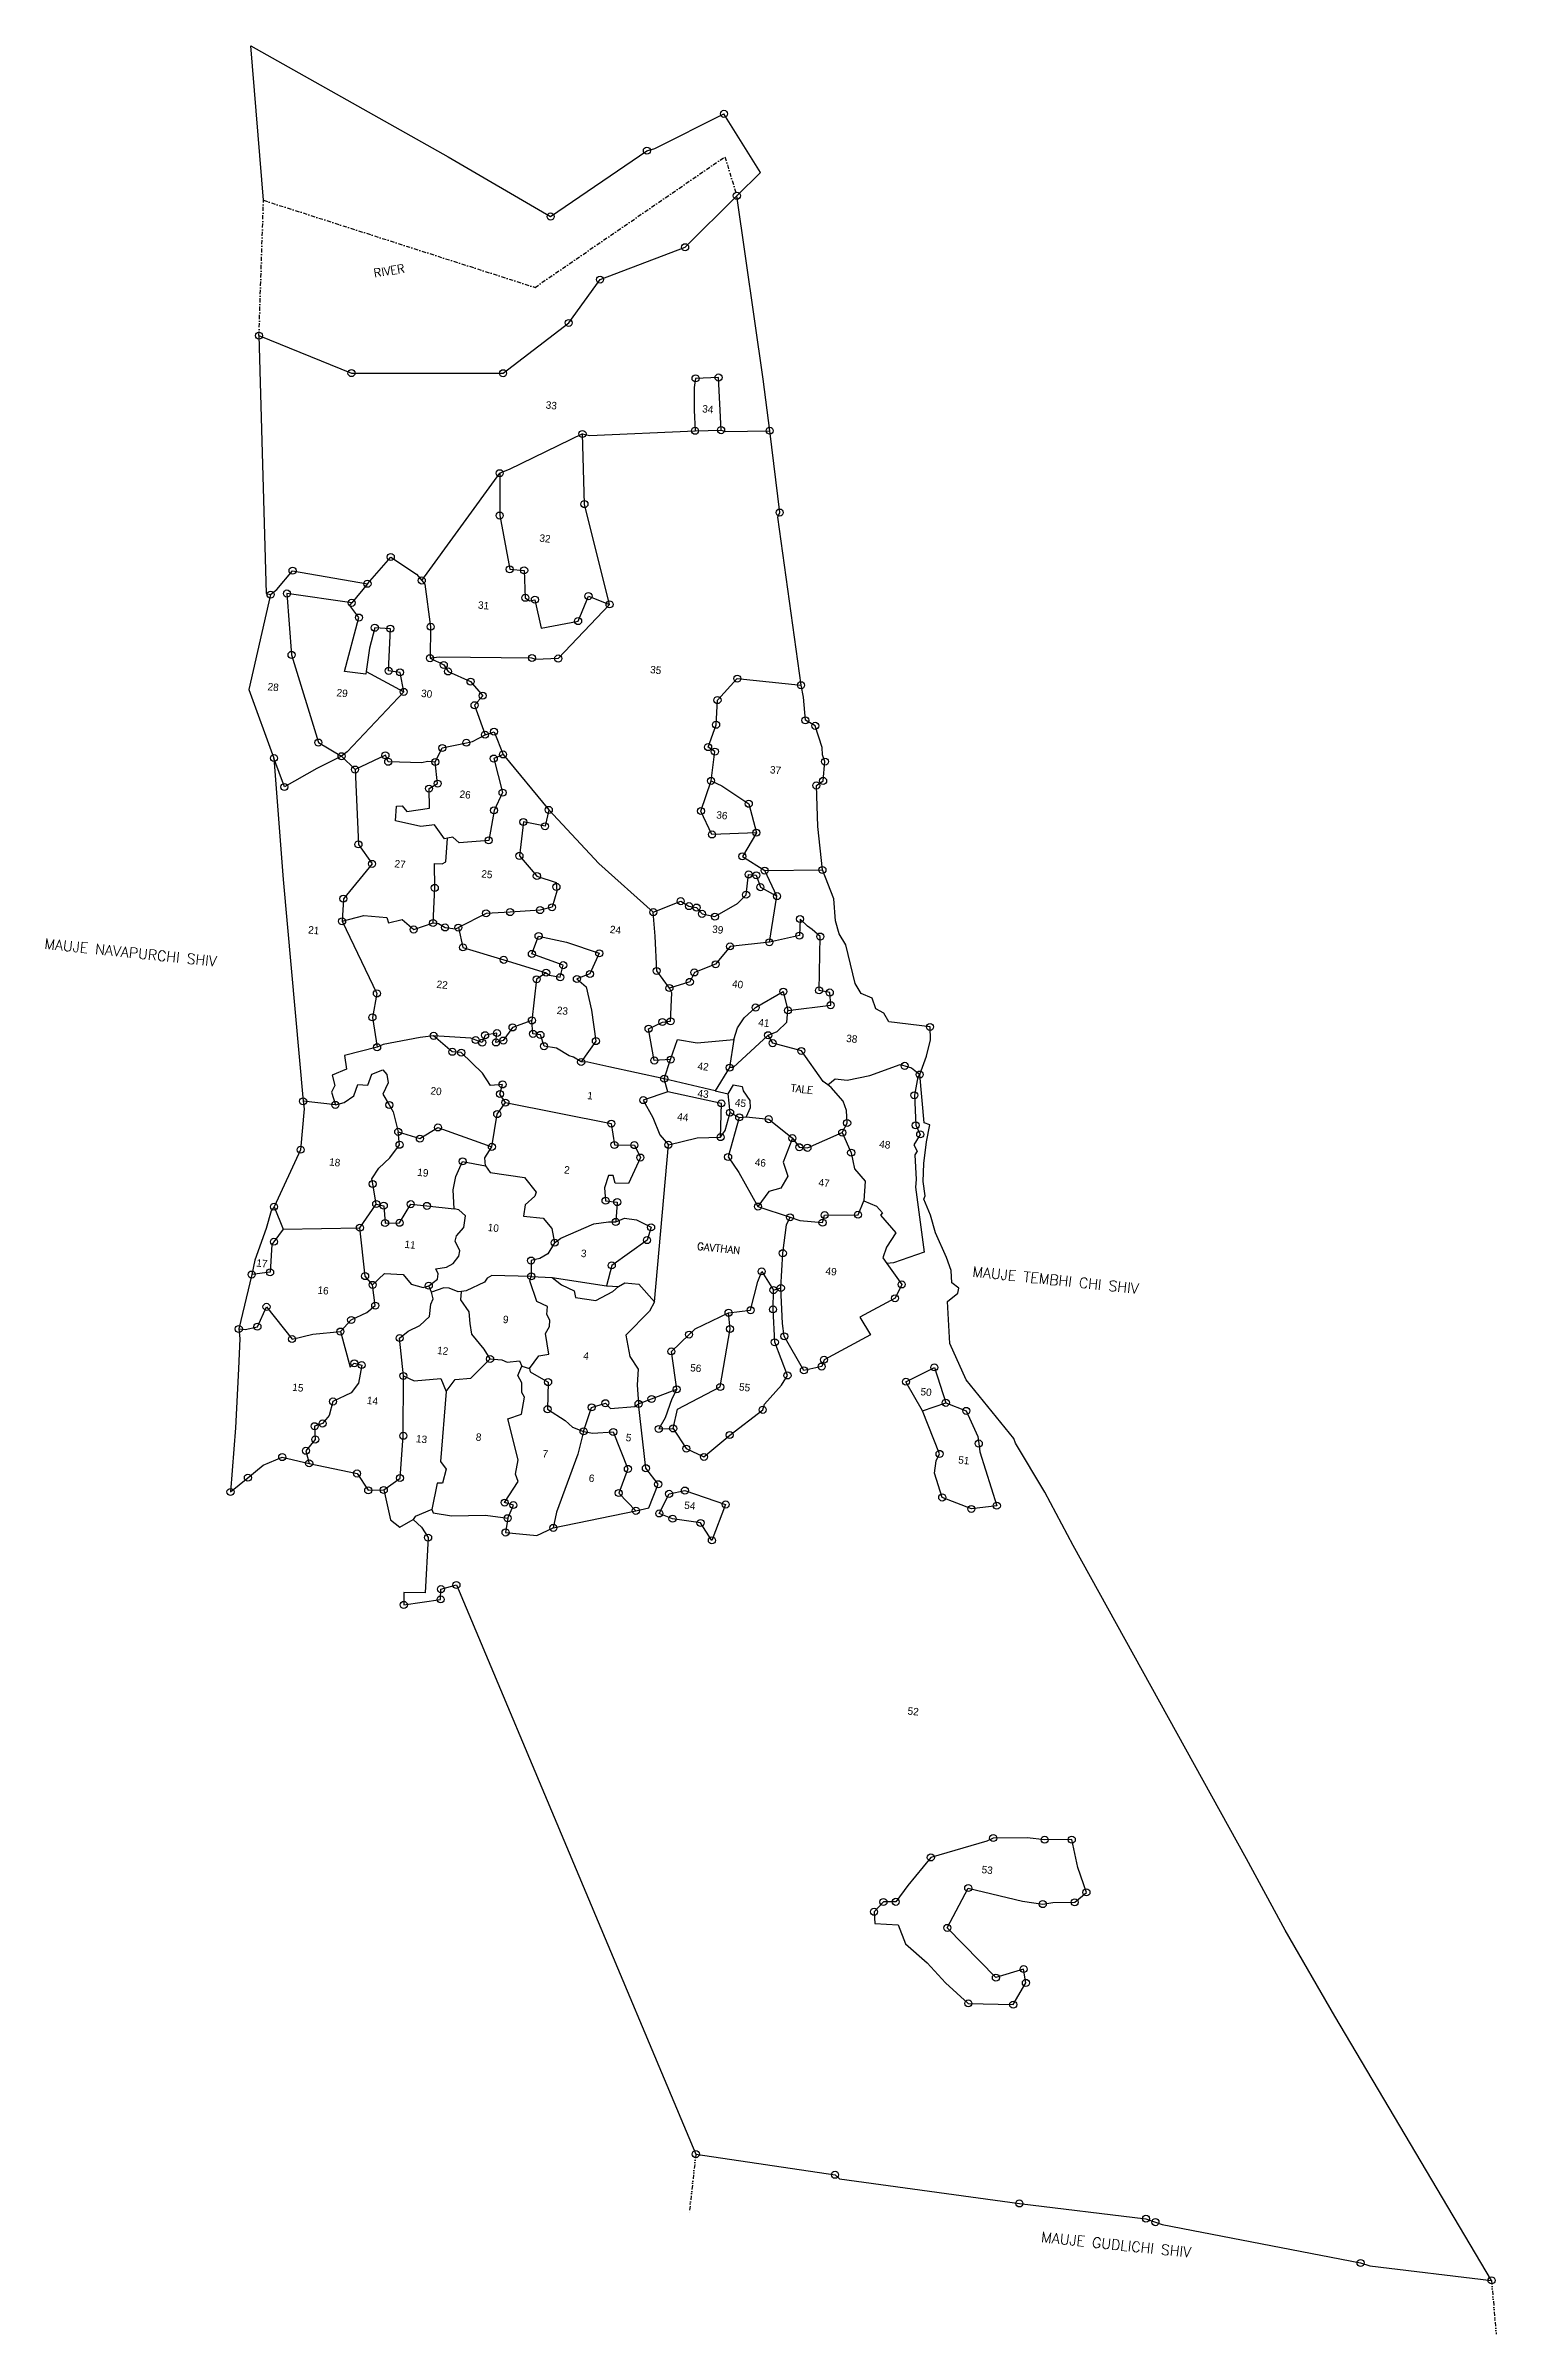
# Model space of a CAD drawing. Header units: metres. Extents: x 258261 to 260021, y 2188774 to 2191552.
import ezdxf

# ---------------------------------------------------------------- set-up
doc = ezdxf.new("R2010")
doc.units = ezdxf.units.M
doc.linetypes.add('DASHDOT', pattern=[1, 0.5, -0.25, 0, -0.25])
doc.linetypes.add('DIVIDE', pattern=[1.25, 0.5, -0.25, 0, -0.25, 0, -0.25])
for name, color, linetype in [('OFF', 1, 'Continuous'), ('POLY_PARCEL', 6, 'Continuous'), ('POLY_WATER', 4, 'Continuous'), ('SYM_STONE', 1, 'Continuous'), ('TEXT_MAPIN', 7, 'Continuous'), ('TEXT_MAPOUT', 7, 'Continuous'), ('TEXT_PARCEL', 7, 'Continuous'), ('V_BOUND_LINE', 7, 'Continuous'), ('V_BOUND_STREAM_LINE', 7, 'DASHDOT'), ('V_DIVIDE_LINE', 7, 'DIVIDE')]:
    doc.layers.add(name, color=color, linetype=linetype)
doc.styles.get("Standard").update_dxf_attribs({"font": 'simplex.shx'})
doc.styles.add('TEXT_MAP', font='', dxfattribs={"height": 1.8})
doc.styles.get('TEXT_MAP').set_extended_font_data('Kruti Dev 050')

msp = doc.modelspace()

# ---------------------------------------------------------------- texts
at = {"layer": 'TEXT_MAPIN'}
for s, height, rotation, p in [('RIVER', 10.06, 9.2073, (258659.8, 2191270.9)), ('TALE', 9.06, 354.0718, (259164.7, 2190282.5)), ('GAVTHAN', 9.06, 354.0718, (259051, 2190090.5))]:
    msp.add_text(s, height=height, rotation=rotation, dxfattribs=at).set_placement(p)
at = {"layer": 'TEXT_MAPOUT'}
for s, p in [('MAUJE NAVAPURCHI SHIV', (258258.5, 2190455.9)), ('MAUJE TEMBHI CHI SHIV', (259385.1, 2190058.1)), ('MAUJE GUDLICHI SHIV', (259468.6, 2188886.1))]:
    msp.add_text(s, height=12.577, rotation=354.0718, dxfattribs=at).set_placement(p)
at = {"layer": 'TEXT_PARCEL', "style": 'TEXT_MAP'}
for s, p in [('33', (258867.2, 2191111.7)), ('34', (259057.2, 2191107.1)), ('32', (258859.6, 2190950.1)), ('31', (258785, 2190868.9)), ('35', (258994, 2190790.5)), ('28', (258529.6, 2190769.8)), ('29', (258613.3, 2190762.5)), ('30', (258715.9, 2190761.7)), ('37', (259139.4, 2190669)), ('26', (258762.6, 2190639.3)), ('36', (259074.3, 2190614.1)), ('27', (258683.6, 2190554.9)), ('25', (258789, 2190542.6)), ('21', (258578.8, 2190474.6)), ('24', (258945.1, 2190475.1)), ('39', (259069.3, 2190475.4)), ('22', (258734.7, 2190408.5)), ('40', (259093.4, 2190409)), ('23', (258880.7, 2190376.9)), ('41', (259125.3, 2190362.2)), ('38', (259232, 2190342.9)), ('42', (259051.5, 2190309.2)), ('20', (258727.3, 2190279.3)), ('43', (259051.5, 2190276.1)), ('1', (258917.7, 2190273.5)), ('44', (259026.9, 2190247.8)), ('45', (259096.9, 2190264.9)), ('18', (258604.3, 2190192.9)), ('46', (259121, 2190192.6)), ('48', (259272.1, 2190214.5)), ('19', (258711.3, 2190180.4)), ('2', (258889.5, 2190183.3)), ('47', (259198.3, 2190167.9)), ('10', (258796.8, 2190113.4)), ('11', (258695.8, 2190093)), ('3', (258909.9, 2190082)), ('17', (258515.8, 2190070.3)), ('49', (259206.9, 2190060.5)), ('16', (258590.2, 2190037.4)), ('9', (258815.2, 2190001.8)), ('12', (258735.4, 2189964.1)), ('4', (258912.8, 2189957.6)), ('56', (259042.6, 2189943.2)), ('15', (258559.6, 2189919.5)), ('55', (259101.9, 2189919.8)), ('50', (259322.2, 2189914.1)), ('14', (258650.1, 2189903.5)), ('8', (258782.3, 2189859)), ('5', (258964.4, 2189858.4)), ('13', (258709.7, 2189857)), ('7', (258863.2, 2189838.7)), ('51', (259368, 2189831.2)), ('6', (258919.5, 2189809.1)), ('54', (259035.4, 2189776.2)), ('52', (259306.5, 2189526.5)), ('53', (259396.4, 2189334))]:
    msp.add_text(s, height=9.06, rotation=354.0718, dxfattribs=at).set_placement(p)

# ---------------------------------------------------------------- linework, layer by layer
at = {"layer": 'OFF'}
for p, q in [((258524.9, 2191364.4), (258509.6, 2191551.9)), ((259128.3, 2191398), (259084, 2191469.3))]:
    msp.add_line(p, q, dxfattribs=at)
at = {"layer": 'POLY_PARCEL'}
for p, q in [((259049.5, 2191148.2), (259047.9, 2191137.3)), ((259077.4, 2191149.3), (259049.5, 2191148.2)), ((259080.5, 2191085.4), (259077.4, 2191149.3)), ((259047.9, 2191137.3), (259047.7, 2191109.6)), ((259047.7, 2191109.6), (259048.9, 2191084.6)), ((258912.2, 2191080.8), (258823, 2191037.6)), ((258912.2, 2191080.8), (258920.8, 2191079.1)), ((258914.6, 2190995.6), (258912.2, 2191080.8)), ((258920.8, 2191079.1), (259048.9, 2191084.6)), ((259048.9, 2191084.6), (259080.5, 2191085.4)), ((259080.5, 2191085.4), (259085.6, 2191083.6)), ((259085.6, 2191083.6), (259139.5, 2191084.7)), ((258717.1, 2190902.9), (258811.7, 2191033.1)), ((258823, 2191037.6), (258811.7, 2191033.1)), ((258811.7, 2191033.1), (258811.7, 2190981.7)), ((258811.7, 2190981.7), (258823.9, 2190916.5)), ((258945.1, 2190873.9), (258914.6, 2190995.6)), ((258651.2, 2190898.9), (258679.5, 2190931.4)), ((258679.5, 2190931.4), (258710.5, 2190910.7)), ((258541.2, 2190891.9), (258560.2, 2190914.8)), ((258560.2, 2190914.8), (258651.2, 2190898.9)), ((258651.2, 2190898.9), (258632, 2190875.8)), ((258710.5, 2190910.7), (258717.1, 2190902.9)), ((258717.1, 2190902.9), (258720.8, 2190898.6)), ((258720.8, 2190898.6), (258727.9, 2190846.8)), ((258823.9, 2190916.5), (258841.4, 2190915.2)), ((258841.4, 2190915.2), (258842.8, 2190881.9)), ((258533.5, 2190885.8), (258541.2, 2190891.9)), ((258632, 2190875.8), (258553.4, 2190887.1)), ((258553.4, 2190887.1), (258559, 2190812.6)), ((258629.9, 2190872.7), (258632, 2190875.8)), ((258640.8, 2190857.9), (258629.9, 2190872.7)), ((258842.8, 2190881.9), (258847.8, 2190878.3)), ((258847.8, 2190878.3), (258854.4, 2190879.6)), ((258854.4, 2190879.6), (258861.9, 2190844.9)), ((258945.1, 2190873.9), (258882.7, 2190808.2)), ((258906.9, 2190853.6), (258919.5, 2190883.9)), ((258919.5, 2190883.9), (258945.1, 2190873.9)), ((258623.1, 2190792.5), (258640.8, 2190857.9)), ((258660.1, 2190845.5), (258653.7, 2190820.8)), ((258679, 2190844.4), (258660.1, 2190845.5)), ((258676.9, 2190793.2), (258679, 2190844.4)), ((258727.9, 2190846.8), (258727.1, 2190808.6)), ((258861.9, 2190844.9), (258906.9, 2190853.6)), ((258559, 2190812.6), (258591.6, 2190706.2)), ((258653.7, 2190820.8), (258649.7, 2190792.6)), ((258649.2, 2190789.4), (258623.1, 2190792.5)), ((258649.7, 2190792.6), (258649.2, 2190789.4)), ((258649.7, 2190792.6), (258695.2, 2190767.7)), ((258690.7, 2190791.4), (258676.9, 2190793.2)), ((258695.2, 2190767.7), (258690.7, 2190791.4)), ((258739.2, 2190809.7), (258727.1, 2190808.6)), ((258727.1, 2190808.6), (258743.8, 2190800.4)), ((258850.9, 2190808.8), (258739.2, 2190809.7)), ((258743.8, 2190800.4), (258749, 2190792.5)), ((258749, 2190792.5), (258776.3, 2190780.2)), ((258855.6, 2190807.2), (258850.9, 2190808.8)), ((258882.7, 2190808.2), (258855.6, 2190807.2)), ((259076.1, 2190757.7), (259100.1, 2190783.8)), ((259100.1, 2190783.8), (259177.5, 2190775.8)), ((258695.2, 2190767.7), (258626.6, 2190695.1)), ((258776.3, 2190780.2), (258791.1, 2190763.1)), ((258791.1, 2190763.1), (258781.2, 2190751.5)), ((259074.4, 2190727.8), (259076.1, 2190757.7)), ((258781.2, 2190751.5), (258793.9, 2190715.7)), ((259064.7, 2190700.7), (259074.4, 2190727.8)), ((258591.6, 2190706.2), (258619.7, 2190689.6)), ((258742, 2190699.6), (258771.3, 2190706)), ((258771.3, 2190706), (258778.6, 2190707.6)), ((258778.6, 2190707.6), (258793.9, 2190715.7)), ((258793.9, 2190715.7), (258804.8, 2190719.4)), ((258804.8, 2190719.4), (258815.8, 2190691.8)), ((259072.9, 2190695.2), (259064.7, 2190700.7)), ((258550.3, 2190652.3), (258537.7, 2190687.4)), ((258589.7, 2190674.7), (258550.3, 2190652.3)), ((258619.7, 2190689.6), (258589.7, 2190674.7)), ((258626.6, 2190695.1), (258619.7, 2190689.6)), ((258636.1, 2190673.4), (258619.7, 2190689.6)), ((258673, 2190690.7), (258636.1, 2190673.4)), ((258636.1, 2190673.4), (258640.2, 2190582.6)), ((258676.4, 2190682.9), (258673, 2190690.7)), ((258717, 2190681.6), (258676.4, 2190682.9)), ((258723.9, 2190683.1), (258717, 2190681.6)), ((258733.5, 2190682.6), (258723.9, 2190683.1)), ((258733.5, 2190682.6), (258742, 2190699.6)), ((258736.3, 2190656.4), (258733.5, 2190682.6)), ((258815.8, 2190691.8), (258804.5, 2190686.8)), ((258804.5, 2190686.8), (258815.2, 2190645.4)), ((258815.8, 2190691.8), (258871.3, 2190624.5)), ((259068.3, 2190659.7), (259072.9, 2190695.2)), ((258725.9, 2190650.3), (258736.3, 2190656.4)), ((258726.4, 2190626.5), (258725.9, 2190650.3)), ((258815.2, 2190645.4), (258804.8, 2190623.9)), ((259056, 2190623.1), (259068.3, 2190659.7)), ((259068.3, 2190659.7), (259081.4, 2190653.8)), ((259081.4, 2190653.8), (259114.1, 2190631.9)), ((258685.4, 2190611.3), (258686.3, 2190628.8)), ((258686.3, 2190628.8), (258693.2, 2190629.3)), ((258693.2, 2190629.3), (258699, 2190622.6)), ((258699, 2190622.6), (258726.4, 2190626.5)), ((258804.8, 2190623.9), (258798.4, 2190587.5)), ((258871.3, 2190624.5), (258866.8, 2190604.6)), ((258871.3, 2190624.5), (258932.1, 2190559.5)), ((259069.4, 2190594.7), (259056, 2190623.1)), ((259114.1, 2190631.9), (259123.3, 2190596.8)), ((258715.9, 2190604.2), (258685.4, 2190611.3)), ((258732.7, 2190606.4), (258715.9, 2190604.2)), ((258744.6, 2190589.2), (258732.7, 2190606.4)), ((258748.3, 2190590), (258744.6, 2190589.2)), ((258746.4, 2190561.6), (258748.3, 2190590)), ((258754.9, 2190591.4), (258748.3, 2190590)), ((258762.6, 2190584.4), (258754.9, 2190591.4)), ((258840.4, 2190609.8), (258835.7, 2190568.7)), ((258866.8, 2190604.6), (258840.4, 2190609.8)), ((259123.3, 2190596.8), (259069.4, 2190594.7)), ((259123.3, 2190596.8), (259106.3, 2190568.1)), ((258640.2, 2190582.6), (258656.7, 2190558.9)), ((258742, 2190558.8), (258746.4, 2190561.6)), ((258798.4, 2190587.5), (258762.6, 2190584.4)), ((258835.7, 2190568.7), (258856.8, 2190544.2)), ((259106.3, 2190568.1), (259133.4, 2190550.8)), ((258656.7, 2190558.9), (258621.9, 2190516.7)), ((258732.9, 2190529.8), (258732.7, 2190559.5)), ((258732.7, 2190559.5), (258742, 2190558.8)), ((258856.8, 2190544.2), (258880.1, 2190536.3)), ((258880.1, 2190536.3), (258880.6, 2190531)), ((258932.1, 2190559.5), (258998.2, 2190500.4)), ((259110.9, 2190521.5), (259113.9, 2190546.1)), ((259113.9, 2190546.1), (259123.2, 2190545.1)), ((259123.2, 2190545.1), (259128.2, 2190530.7)), ((259133.4, 2190550.8), (259203.5, 2190551.6)), ((259148.3, 2190519.8), (259133.4, 2190550.8)), ((258621.9, 2190516.7), (258620.4, 2190489.3)), ((258730.9, 2190487.2), (258732.9, 2190529.8)), ((258875.3, 2190506.3), (258860.8, 2190502.8)), ((258881, 2190525.8), (258875.3, 2190506.3)), ((258880.6, 2190531), (258881, 2190525.8)), ((258998.2, 2190500.4), (259031.5, 2190513.7)), ((259031.5, 2190513.7), (259041.5, 2190507.7)), ((259041.5, 2190507.7), (259050.7, 2190505.9)), ((259050.7, 2190505.9), (259057.3, 2190498.3)), ((259073, 2190494.9), (259100.4, 2190511)), ((259100.4, 2190511), (259110.9, 2190521.5)), ((259128.2, 2190530.7), (259148.3, 2190519.8)), ((259139.1, 2190463.8), (259148.3, 2190519.8)), ((258620.4, 2190489.3), (258646.7, 2190496.2)), ((258620.4, 2190489.3), (258662.6, 2190401.7)), ((258646.7, 2190496.2), (258674.5, 2190493.9)), ((258674.5, 2190493.9), (258676.7, 2190487.5)), ((258676.7, 2190487.5), (258693.5, 2190491.3)), ((258693.5, 2190491.3), (258707.3, 2190479.3)), ((258707.3, 2190479.3), (258730.9, 2190487.2)), ((258730.9, 2190487.2), (258737.6, 2190486.4)), ((258737.6, 2190486.4), (258745.4, 2190481.8)), ((258745.4, 2190481.8), (258758, 2190480.1)), ((258758, 2190480.1), (258761.5, 2190481.6)), ((258795.2, 2190498.9), (258761.5, 2190481.6)), ((258761.5, 2190481.6), (258767.1, 2190457.6)), ((258824.4, 2190500.4), (258795.2, 2190498.9)), ((258860.8, 2190502.8), (258824.4, 2190500.4)), ((259000.5, 2190471), (258998.2, 2190500.4)), ((259057.3, 2190498.3), (259073, 2190494.9)), ((259176.3, 2190492), (259175.6, 2190471.9)), ((259185.5, 2190483.3), (259176.3, 2190492)), ((259191.2, 2190479.4), (259185.5, 2190483.3)), ((259200.9, 2190470.7), (259191.2, 2190479.4)), ((258767.1, 2190457.6), (258816.6, 2190442.5)), ((258850.8, 2190449.7), (258858.9, 2190471.4)), ((258858.9, 2190471.4), (258892.9, 2190463.9)), ((258892.9, 2190463.9), (258932.5, 2190450.4)), ((258932.5, 2190450.4), (258921.3, 2190425.3)), ((259002.3, 2190429), (259000.5, 2190471)), ((259091.3, 2190458.8), (259073.8, 2190437.1)), ((259139.1, 2190463.8), (259091.3, 2190458.8)), ((259175.6, 2190471.9), (259139.1, 2190463.8)), ((259199.5, 2190405.4), (259200.9, 2190470.7)), ((258816.6, 2190442.5), (258868.1, 2190426.8)), ((258888.8, 2190436), (258850.8, 2190449.7)), ((258868.1, 2190426.8), (258856.5, 2190418.9)), ((258868.1, 2190426.8), (258872.3, 2190423.7)), ((258872.3, 2190423.7), (258885.2, 2190421.4)), ((258885.2, 2190421.4), (258888.8, 2190436)), ((258921.3, 2190425.3), (258905.4, 2190419.3)), ((259017.8, 2190408.2), (259002.3, 2190429)), ((259048, 2190427.2), (259042.5, 2190415.7)), ((259073.8, 2190437.1), (259048, 2190427.2)), ((258662.6, 2190401.7), (258657.2, 2190372.6)), ((258856.5, 2190418.9), (258850.8, 2190368.9)), ((258905.4, 2190419.3), (258916.7, 2190409.9)), ((258916.7, 2190409.9), (258923.2, 2190381.3)), ((259042.5, 2190415.7), (259017.8, 2190408.2)), ((259020.7, 2190402.4), (259017.8, 2190408.2)), ((259019.1, 2190367.9), (259020.7, 2190402.4)), ((259122.4, 2190384.6), (259156, 2190403.9)), ((259156, 2190403.9), (259161.7, 2190381.1)), ((259212.4, 2190402.8), (259199.5, 2190405.4)), ((259213.5, 2190387.4), (259212.4, 2190402.8)), ((258657.2, 2190372.6), (258662.9, 2190336.4)), ((258850.8, 2190368.9), (258827.3, 2190360.4)), ((258852.1, 2190352.6), (258850.8, 2190368.9)), ((258923.2, 2190381.3), (258928.5, 2190343.8)), ((258992.4, 2190358.8), (259009.3, 2190367)), ((259009.3, 2190367), (259019.1, 2190367.9)), ((259100.4, 2190359.9), (259108.6, 2190371.9)), ((259108.6, 2190371.9), (259122.4, 2190384.6)), ((259148.5, 2190355.4), (259160.4, 2190367)), ((259160.4, 2190367), (259161.7, 2190381.1)), ((259161.7, 2190381.1), (259213.5, 2190387.4)), ((258670.3, 2190339.6), (258662.9, 2190336.4)), ((258715.3, 2190348.3), (258670.3, 2190339.6)), ((258731.5, 2190350.2), (258715.3, 2190348.3)), ((258776.5, 2190347.4), (258731.5, 2190350.2)), ((258754.2, 2190330.9), (258731.5, 2190350.2)), ((258782.6, 2190345.1), (258776.5, 2190347.4)), ((258790.5, 2190342), (258782.6, 2190345.1)), ((258794, 2190351), (258790.5, 2190342)), ((258808.4, 2190353.6), (258794, 2190351)), ((258807.2, 2190342.2), (258808.4, 2190353.6)), ((258816.1, 2190344.5), (258807.2, 2190342.2)), ((258827.3, 2190360.4), (258816.1, 2190344.5)), ((258861.2, 2190351.4), (258852.1, 2190352.6)), ((258865.5, 2190337.6), (258861.2, 2190351.4)), ((258928.5, 2190343.8), (258910.6, 2190318.5)), ((258999.4, 2190320.3), (258992.4, 2190358.8)), ((259019.2, 2190321.4), (259027.5, 2190345.9)), ((259027.5, 2190345.9), (259051.5, 2190341.6)), ((259051.5, 2190341.6), (259096, 2190345.7)), ((259096, 2190345.7), (259090.8, 2190311.6)), ((259096, 2190345.7), (259100.4, 2190359.9)), ((259137.6, 2190351), (259148.5, 2190355.4)), ((258662.9, 2190336.4), (258623.2, 2190326.5)), ((258623.2, 2190326.5), (258625.6, 2190309.9)), ((258765, 2190329.8), (258754.2, 2190330.9)), ((258790.8, 2190304.8), (258765, 2190329.8)), ((258880.6, 2190335.4), (258865.5, 2190337.6)), ((258896.1, 2190325.8), (258880.6, 2190335.4)), ((258901.4, 2190324.4), (258896.1, 2190325.8)), ((258910.6, 2190318.5), (258901.4, 2190324.4)), ((258918.9, 2190318.1), (258910.6, 2190318.5)), ((258944.1, 2190312.7), (258918.9, 2190318.1)), ((259011.4, 2190298.2), (258944.1, 2190312.7)), ((259019.2, 2190321.4), (258999.4, 2190320.3)), ((259011.4, 2190298.2), (259019.2, 2190321.4)), ((259261, 2190302.1), (259297.8, 2190315.4)), ((259297.8, 2190315.4), (259303.4, 2190313.8)), ((259303.4, 2190313.8), (259311.6, 2190311.4)), ((259311.6, 2190311.4), (259321.6, 2190303.2)), ((258611.6, 2190290), (258607.7, 2190282)), ((258625.6, 2190309.9), (258608.5, 2190302.6)), ((258608.5, 2190302.6), (258611.6, 2190290)), ((258634.6, 2190277.3), (258639.5, 2190291.2)), ((258639.5, 2190291.2), (258651.5, 2190290.4)), ((258651.5, 2190290.4), (258656.3, 2190303.5)), ((258656.3, 2190303.5), (258669.8, 2190308.9)), ((258669.8, 2190308.9), (258674.5, 2190303.1)), ((258676.3, 2190293.3), (258669.9, 2190279.6)), ((258674.5, 2190303.1), (258676.3, 2190293.3)), ((258800.6, 2190289.9), (258790.8, 2190304.8)), ((258815.2, 2190291.2), (258800.6, 2190289.9)), ((258812, 2190279.6), (258815.2, 2190291.2)), ((259015.7, 2190282.1), (259011.4, 2190298.2)), ((259073.2, 2190283.6), (259011.4, 2190298.2)), ((259209.9, 2190290.9), (259219.1, 2190298.2)), ((259219.1, 2190298.2), (259233.6, 2190296.3)), ((259233.6, 2190296.3), (259261, 2190302.1)), ((259319.3, 2190300.3), (259315.1, 2190278.1)), ((259321.6, 2190303.2), (259319.3, 2190300.3)), ((258612.2, 2190266.4), (258573.1, 2190270.8)), ((258607.7, 2190282), (258612.2, 2190266.4)), ((258612.2, 2190266.4), (258622.8, 2190269.5)), ((258622.8, 2190269.5), (258634.6, 2190277.3)), ((258669.9, 2190279.6), (258677.7, 2190266.3)), ((258677.7, 2190266.3), (258682.5, 2190258)), ((258682.5, 2190258), (258688.5, 2190233.7)), ((258808.7, 2190255.2), (258818.7, 2190269.2)), ((258818.7, 2190269.2), (258812, 2190279.6)), ((258818.7, 2190269.2), (258947.2, 2190243.7)), ((259015.7, 2190282.1), (258986, 2190272.2)), ((258986, 2190272.2), (258997.6, 2190251.2)), ((259080.8, 2190268.2), (259015.7, 2190282.1)), ((259079.9, 2190227.3), (259080.8, 2190268.2)), ((259085.3, 2190235.3), (259091.4, 2190257)), ((259091.4, 2190257), (259089.2, 2190279.9)), ((259091.4, 2190257), (259102.5, 2190251.3)), ((259315.1, 2190278.1), (259316.7, 2190241.6)), ((258690.1, 2190218), (258688.5, 2190233.7)), ((258688.5, 2190233.7), (258714.8, 2190225.5)), ((258714.8, 2190225.5), (258736.7, 2190239)), ((258736.7, 2190239), (258802.2, 2190215.5)), ((258802.2, 2190215.5), (258808.7, 2190255.2)), ((258947.2, 2190243.7), (258951, 2190217.8)), ((258997.6, 2190251.2), (259006.2, 2190230.1)), ((259006.2, 2190230.1), (259016.5, 2190218)), ((259079.9, 2190227.3), (259085.3, 2190235.3)), ((259102.5, 2190251.3), (259089, 2190203.2)), ((259102.5, 2190251.3), (259110.9, 2190251.8)), ((259227.5, 2190232.7), (259238.4, 2190208.4)), ((259322.2, 2190230.6), (259314.6, 2190217.8)), ((259316.7, 2190241.6), (259322.2, 2190230.6)), ((258665.1, 2190189.6), (258678.4, 2190202)), ((258678.4, 2190202), (258690.1, 2190218)), ((258793.6, 2190202.1), (258802.2, 2190215.5)), ((258794.3, 2190192.4), (258793.6, 2190202.1)), ((258951, 2190217.8), (258975.2, 2190217.6)), ((258982.5, 2190202.5), (258968, 2190171)), ((258975.2, 2190217.6), (258982.5, 2190202.5)), ((258999.8, 2190027.5), (259016.5, 2190218)), ((259016.5, 2190218), (259051.5, 2190226.6)), ((259051.5, 2190226.6), (259079.9, 2190227.3)), ((259089, 2190203.2), (259101.9, 2190184.5)), ((259167, 2190226.1), (259155.8, 2190197)), ((259238.4, 2190208.4), (259242.6, 2190188.7)), ((259314.6, 2190217.8), (259318.5, 2190210.3)), ((259318.5, 2190210.3), (259315.7, 2190205.6)), ((259315.7, 2190205.6), (259317.4, 2190176)), ((258656.4, 2190176.8), (258665.1, 2190189.6)), ((258657.5, 2190170.4), (258656.4, 2190176.8)), ((258755.1, 2190163.4), (258758.4, 2190179.6)), ((258758.4, 2190179.6), (258766.7, 2190197.9)), ((258766.7, 2190197.9), (258794.3, 2190192.4)), ((258794.3, 2190192.4), (258800.3, 2190184.4)), ((258800.3, 2190184.4), (258842, 2190178.2)), ((258842, 2190178.2), (258855.8, 2190160.5)), ((258943.8, 2190180.8), (258938.8, 2190165.7)), ((258949.5, 2190180.7), (258943.8, 2190180.8)), ((258951.7, 2190171.4), (258949.5, 2190180.7)), ((259101.9, 2190184.5), (259125.2, 2190143)), ((259161.3, 2190179.8), (259153.2, 2190165.2)), ((259155.8, 2190197), (259161.3, 2190179.8)), ((259242.6, 2190188.7), (259255.4, 2190173.8)), ((259255.4, 2190173.8), (259253.9, 2190150)), ((259317.4, 2190176), (259316.4, 2190166.7)), ((258642, 2190117.3), (258661.8, 2190146.1)), ((258661.8, 2190146.1), (258657.5, 2190170.4)), ((258661.8, 2190146.1), (258671, 2190144)), ((258690.2, 2190123.3), (258703.7, 2190145.9)), ((258703.7, 2190145.9), (258723.4, 2190143.8)), ((258756.4, 2190140.4), (258755.1, 2190163.4)), ((258842.7, 2190144.9), (258840.6, 2190131.4)), ((258854.3, 2190155.8), (258842.7, 2190144.9)), ((258855.8, 2190160.5), (258854.3, 2190155.8)), ((258938.8, 2190165.7), (258940.2, 2190150.1)), ((258940.2, 2190150.1), (258954.4, 2190148.4)), ((258968, 2190171), (258951.7, 2190171.4)), ((258954.4, 2190148.4), (258952.6, 2190124.4)), ((259138.3, 2190161.4), (259125.2, 2190143)), ((259153.2, 2190165.2), (259138.3, 2190161.4)), ((259246.7, 2190133.1), (259253.9, 2190150)), ((259253.9, 2190150), (259269, 2190143.5)), ((259316.4, 2190166.7), (259326.9, 2190087.8)), ((258537.8, 2190142.8), (258548.7, 2190115.5)), ((258548.7, 2190115.5), (258642, 2190117.3)), ((258648.3, 2190058.6), (258642, 2190117.3)), ((258671, 2190144), (258672.6, 2190123)), ((258672.6, 2190123), (258690.2, 2190123.3)), ((258723.4, 2190143.8), (258756.4, 2190140.4)), ((258762.1, 2190139.2), (258756.4, 2190140.4)), ((258759.1, 2190107.3), (258768.1, 2190117.5)), ((258770.3, 2190131.9), (258762.1, 2190139.2)), ((258768.1, 2190117.5), (258770.3, 2190131.9)), ((258840.6, 2190131.4), (258864.6, 2190129.1)), ((258864.6, 2190129.1), (258874.8, 2190116.5)), ((258874.8, 2190116.5), (258878.4, 2190099.1)), ((258885.8, 2190104.5), (258926.1, 2190122)), ((258926.1, 2190122), (258943.6, 2190124.6)), ((258943.6, 2190124.6), (258952.6, 2190124.4)), ((258952.6, 2190124.4), (258963.3, 2190129)), ((258963.3, 2190129), (258977.9, 2190126.9)), ((258977.9, 2190126.9), (258995.5, 2190117.8)), ((258995.5, 2190117.8), (258990.6, 2190102.3)), ((259125.2, 2190143), (259164.2, 2190130)), ((259155.4, 2190086.4), (259159.7, 2190120.9)), ((259159.7, 2190120.9), (259164.2, 2190130)), ((259164.2, 2190130), (259176.2, 2190126)), ((259176.2, 2190126), (259203.6, 2190123.5)), ((259203.6, 2190123.5), (259206.2, 2190132.7)), ((259206.2, 2190132.7), (259246.7, 2190133.1)), ((259269, 2190143.5), (259276.4, 2190135.2)), ((259276.4, 2190135.2), (259273.8, 2190132.5)), ((259273.8, 2190132.5), (259292.6, 2190111.1)), ((258535.1, 2190096.8), (258533, 2190063.2)), ((258537.7, 2190100.3), (258535.1, 2190096.8)), ((258548.7, 2190115.5), (258537.7, 2190100.3)), ((258757.5, 2190101.1), (258759.1, 2190107.3)), ((258763.3, 2190089.1), (258757.5, 2190101.1)), ((258762.1, 2190082.7), (258763.3, 2190089.1)), ((258878.4, 2190099.1), (258870, 2190085.6)), ((258878.4, 2190099.1), (258885.8, 2190104.5)), ((258990.6, 2190102.3), (258947.8, 2190071.6)), ((259281.3, 2190093.6), (259276.7, 2190080.9)), ((259292.6, 2190111.1), (259281.3, 2190093.6)), ((258533, 2190063.2), (258510.6, 2190060.5)), ((258657.4, 2190047.9), (258671.7, 2190061.7)), ((258671.7, 2190061.7), (258694.5, 2190060.5)), ((258734, 2190067.6), (258747.2, 2190069.5)), ((258736.9, 2190061.5), (258734, 2190067.6)), ((258736.2, 2190054.8), (258736.9, 2190061.5)), ((258747.2, 2190069.5), (258755.2, 2190073.7)), ((258755.2, 2190073.7), (258762.1, 2190082.7)), ((258860.3, 2190079.9), (258849.8, 2190077.5)), ((258849.8, 2190077.5), (258850, 2190058.3)), ((258870, 2190085.6), (258860.3, 2190079.9)), ((258947.8, 2190071.6), (258941.4, 2190046.9)), ((259124.9, 2190052), (259129.8, 2190064.3)), ((259129.8, 2190064.3), (259144.1, 2190041.6)), ((259153, 2190044.2), (259155.4, 2190086.4)), ((259276.7, 2190080.9), (259281.8, 2190073.7)), ((259289.9, 2190074.6), (259281.8, 2190073.7)), ((259281.8, 2190073.7), (259299.7, 2190048.5)), ((259326.9, 2190087.8), (259289.9, 2190074.6)), ((258657.4, 2190047.9), (258648.3, 2190058.6)), ((258660.6, 2190022.8), (258657.4, 2190047.9)), ((258694.5, 2190060.5), (258704.4, 2190048.7)), ((258704.4, 2190048.7), (258718.8, 2190044.7)), ((258718.8, 2190044.7), (258725.6, 2190046.9)), ((258725.6, 2190046.9), (258736.2, 2190054.8)), ((258728.9, 2190038.9), (258725.6, 2190046.9)), ((258743.7, 2190044.5), (258728.9, 2190038.9)), ((258731.1, 2190031.2), (258728.9, 2190038.9)), ((258750.4, 2190043.8), (258743.7, 2190044.5)), ((258761.2, 2190039.6), (258750.4, 2190043.8)), ((258765.5, 2190040), (258761.2, 2190039.6)), ((258764.7, 2190029.6), (258765.5, 2190040)), ((258771.1, 2190040.6), (258765.5, 2190040)), ((258793.2, 2190051.4), (258771.1, 2190040.6)), ((258796.5, 2190055.9), (258793.2, 2190051.4)), ((258802.2, 2190059.5), (258796.5, 2190055.9)), ((258850, 2190058.3), (258802.2, 2190059.5)), ((258848.1, 2190052.8), (258850, 2190058.3)), ((258856.7, 2190027.8), (258848.1, 2190052.8)), ((258850, 2190058.3), (258875.4, 2190056.7)), ((258875.4, 2190056.7), (258941.4, 2190046.9)), ((258875.4, 2190056.7), (258886.8, 2190048.2)), ((258886.8, 2190048.2), (258902.1, 2190040.8)), ((258902.1, 2190040.8), (258903.9, 2190032.7)), ((258928.3, 2190029), (258949.2, 2190040.1)), ((258941.4, 2190046.9), (258955.8, 2190046)), ((258949.2, 2190040.1), (258955.8, 2190046)), ((258955.8, 2190046), (258963.8, 2190050.4)), ((258963.8, 2190050.4), (258980.5, 2190048.7)), ((258980.5, 2190048.7), (258999.8, 2190027.5)), ((259116.3, 2190017.2), (259124.9, 2190052)), ((259143.5, 2190018.2), (259144.1, 2190041.6)), ((259144.1, 2190041.6), (259153, 2190044.2)), ((259155, 2190001.2), (259153, 2190044.2)), ((259299.7, 2190048.5), (259291.6, 2190031.7)), ((258517.6, 2189997.2), (258528.6, 2190021.3)), ((258528.6, 2190021.3), (258559.6, 2189982.2)), ((258618.3, 2189991.3), (258631.4, 2190005.4)), ((258631.4, 2190005.4), (258650.5, 2190014.6)), ((258650.5, 2190014.6), (258660.6, 2190022.8)), ((258714.8, 2189998.6), (258726.5, 2190009.4)), ((258726.5, 2190009.4), (258728.1, 2190024.5)), ((258728.1, 2190024.5), (258731.1, 2190031.2)), ((258774.5, 2190015.3), (258764.7, 2190029.6)), ((258775.8, 2190001.2), (258774.5, 2190015.3)), ((258869.6, 2190021.8), (258856.7, 2190027.8)), ((258869, 2190011.9), (258869.6, 2190021.8)), ((258872.5, 2190005.1), (258869, 2190011.9)), ((258903.9, 2190032.7), (258928.3, 2190029)), ((258993.6, 2190016), (258964.7, 2189987)), ((258999.8, 2190027.5), (258993.6, 2190016)), ((259048.8, 2189994.4), (259089.5, 2190014.1)), ((259089.5, 2190014.1), (259116.3, 2190017.2)), ((259091.3, 2189994.4), (259089.5, 2190014.1)), ((259145.7, 2189978.3), (259143.5, 2190018.2)), ((259291.6, 2190031.7), (259249.1, 2190008.9)), ((259249.1, 2190008.9), (259261.7, 2189987.5)), ((258495, 2189994.4), (258502.6, 2189993.8)), ((258502.6, 2189993.8), (258517.6, 2189997.2)), ((258559.6, 2189982.2), (258584.8, 2189988)), ((258584.8, 2189988), (258618.3, 2189991.3)), ((258618.3, 2189991.3), (258630, 2189948.2)), ((258690.2, 2189983.4), (258700.5, 2189991.9)), ((258694.8, 2189937.4), (258690.2, 2189983.4)), ((258700.5, 2189991.9), (258714.8, 2189998.6)), ((258777.9, 2189988.1), (258775.8, 2190001.2)), ((258792.8, 2189970), (258777.9, 2189988.1)), ((258867.2, 2189988.8), (258872.1, 2189997.4)), ((258871.2, 2189963.8), (258867.2, 2189988.8)), ((258872.1, 2189997.4), (258872.5, 2190005.1)), ((258964.7, 2189987), (258969.7, 2189961)), ((259020.1, 2189967.2), (259041.6, 2189987.6)), ((259041.6, 2189987.6), (259048.8, 2189994.4)), ((259079.4, 2189924), (259091.3, 2189994.4)), ((259161.1, 2189938), (259145.7, 2189978.3)), ((259157.2, 2189985.5), (259155, 2190001.2)), ((259181, 2189944.2), (259157.2, 2189985.5)), ((259261.7, 2189987.5), (259205.5, 2189957.1)), ((258630, 2189948.2), (258635.2, 2189952.8)), ((258635.2, 2189952.8), (258644.2, 2189950.6)), ((258644.2, 2189950.6), (258640.1, 2189928.8)), ((258776.7, 2189934.7), (258800.1, 2189958)), ((258800.1, 2189958), (258792.8, 2189970)), ((258800.1, 2189958), (258814.1, 2189957.1)), ((258814.1, 2189957.1), (258820.8, 2189954.2)), ((258820.8, 2189954.2), (258835.6, 2189955.6)), ((258835.6, 2189955.6), (258838.6, 2189949.4)), ((258847.7, 2189946.4), (258859.2, 2189961.7)), ((258859.2, 2189961.7), (258871.2, 2189963.8)), ((258969.7, 2189961), (258979.8, 2189945.7)), ((259026.6, 2189921.2), (259020.1, 2189967.2)), ((259205.5, 2189957.1), (259202.6, 2189948.8)), ((258640.1, 2189928.8), (258631.4, 2189916.9)), ((258694.7, 2189864.8), (258694.8, 2189937.4)), ((258694.8, 2189937.4), (258707.9, 2189931.5)), ((258707.9, 2189931.5), (258740.2, 2189934.4)), ((258740.2, 2189934.4), (258746.9, 2189918.7)), ((258746.9, 2189918.7), (258757.8, 2189933.1)), ((258757.8, 2189933.1), (258776.7, 2189934.7)), ((258833.7, 2189938), (258838.6, 2189949.4)), ((258838.6, 2189928.9), (258833.7, 2189938)), ((258838.6, 2189949.4), (258847.7, 2189946.4)), ((258838.6, 2189917.3), (258838.6, 2189928.9)), ((258847.7, 2189946.4), (258848.5, 2189942.2)), ((258848.5, 2189942.2), (258870.5, 2189929.9)), ((258870.5, 2189929.9), (258869.8, 2189897)), ((258979.8, 2189945.7), (258978.4, 2189926.6)), ((258978.4, 2189926.6), (258980.3, 2189903.5)), ((259027.4, 2189897), (259079.4, 2189924)), ((259133.2, 2189903.1), (259153.7, 2189926.2)), ((259153.7, 2189926.2), (259161.1, 2189938)), ((259202.6, 2189948.8), (259181, 2189944.2)), ((259304.9, 2189930.4), (259339.4, 2189947.8)), ((259324.8, 2189895.1), (259304.9, 2189930.4)), ((259339.4, 2189947.8), (259353.3, 2189904.8)), ((258609.3, 2189906.4), (258604.7, 2189889.6)), ((258631.4, 2189916.9), (258609.3, 2189906.4)), ((258746.9, 2189918.7), (258740, 2189833.7)), ((258838.3, 2189890.9), (258841.7, 2189911.8)), ((258841.7, 2189911.8), (258838.6, 2189917.3)), ((258869.8, 2189897), (258891, 2189883.5)), ((258913.5, 2189870.1), (258923.3, 2189899.3)), ((258923.3, 2189899.3), (258940, 2189904.3)), ((258940, 2189904.3), (258946.2, 2189897.7)), ((258946.2, 2189897.7), (258975.9, 2189900.5)), ((258975.9, 2189900.5), (258980.3, 2189903.5)), ((258980.3, 2189903.5), (258996, 2189909.5)), ((258989.2, 2189825.4), (258980.3, 2189903.5)), ((258996, 2189909.5), (259026.6, 2189921.2)), ((259020.5, 2189909.6), (259012.7, 2189886.6)), ((259026.6, 2189921.2), (259020.5, 2189909.6)), ((259022.3, 2189873.7), (259027.4, 2189897)), ((259090.9, 2189865.7), (259131, 2189896.3)), ((259131, 2189896.3), (259133.2, 2189903.1)), ((259324.8, 2189895.1), (259353.3, 2189904.8)), ((259345.7, 2189842.8), (259324.8, 2189895.1)), ((259353.3, 2189904.8), (259378.1, 2189895)), ((259378.1, 2189895), (259392.2, 2189863.9)), ((258596.7, 2189879.7), (258587, 2189876.4)), ((258587, 2189876.4), (258587.8, 2189860.3)), ((258604.7, 2189889.6), (258596.7, 2189879.7)), ((258821.5, 2189885.3), (258838.3, 2189890.9)), ((258834, 2189835.5), (258821.5, 2189885.3)), ((258891, 2189883.5), (258900, 2189875.2)), ((258900, 2189875.2), (258913.5, 2189870.1)), ((258913.5, 2189870.1), (258906.6, 2189842.4)), ((258913.5, 2189870.1), (258924.6, 2189868.1)), ((258924.6, 2189868.1), (258949.5, 2189869.4)), ((258949.5, 2189869.4), (258967.3, 2189824.6)), ((259012.7, 2189886.6), (259004.8, 2189873.1)), ((259004.8, 2189873.1), (259022.3, 2189873.7)), ((259022.3, 2189873.7), (259038.2, 2189849.2)), ((258587.8, 2189860.3), (258576.5, 2189846.6)), ((258576.5, 2189846.6), (258580.4, 2189831.3)), ((258690.7, 2189813.5), (258694.7, 2189864.8)), ((258906.6, 2189842.4), (258880.7, 2189772.1)), ((259038.2, 2189849.2), (259059.7, 2189839.1)), ((259059.7, 2189839.1), (259090.9, 2189865.7)), ((259341.6, 2189834.2), (259345.7, 2189842.8)), ((259392.2, 2189863.9), (259393.3, 2189855.4)), ((259393.3, 2189855.4), (259394.6, 2189845.5)), ((259394.6, 2189845.5), (259415.2, 2189779.9)), ((258671, 2189799), (258690.7, 2189813.5)), ((258740, 2189833.7), (258746.8, 2189824.2)), ((258746.8, 2189824.2), (258742.4, 2189807.1)), ((258830.8, 2189818.1), (258834, 2189835.5)), ((258834.2, 2189809.2), (258830.8, 2189818.1)), ((258967.3, 2189824.6), (258956.2, 2189795.3)), ((259004.1, 2189806), (258989.2, 2189825.4)), ((259339.7, 2189819.3), (259341.6, 2189834.2)), ((259348.9, 2189789.9), (259339.7, 2189819.3)), ((258735.7, 2189807.2), (258729.3, 2189775.5)), ((258742.4, 2189807.1), (258735.7, 2189807.2)), ((258817.7, 2189783.7), (258834.2, 2189809.2)), ((258828.3, 2189780.7), (258817.7, 2189783.7)), ((258956.2, 2189795.3), (258977, 2189773.7)), ((258992.9, 2189777.5), (259004.1, 2189806)), ((259005.4, 2189770.5), (259017.4, 2189794.3)), ((259017.4, 2189794.3), (259036.5, 2189798.3)), ((259036.5, 2189798.3), (259086, 2189781.4)), ((259384.3, 2189776), (259348.9, 2189789.9)), ((258708.9, 2189766.7), (258706.8, 2189763)), ((258729.3, 2189775.5), (258708.9, 2189766.7)), ((258729.3, 2189775.5), (258731.1, 2189771.3)), ((258731.1, 2189771.3), (258753, 2189767.5)), ((258753, 2189767.5), (258794.6, 2189768.4)), ((258794.6, 2189768.4), (258821.4, 2189764.7)), ((258821.4, 2189764.7), (258818.8, 2189747.4)), ((258821.4, 2189764.7), (258828.3, 2189780.7)), ((258876.8, 2189753), (258977, 2189773.7)), ((258880.7, 2189772.1), (258876.8, 2189753)), ((258977, 2189773.7), (258992.9, 2189777.5)), ((259021.5, 2189764.1), (259005.4, 2189770.5)), ((259055.5, 2189759), (259021.5, 2189764.1)), ((259069.3, 2189737.8), (259055.5, 2189759)), ((259086, 2189781.4), (259069.3, 2189737.8)), ((259415.2, 2189779.9), (259384.3, 2189776)), ((258818.8, 2189747.4), (258856.7, 2189743.8)), ((258856.7, 2189743.8), (258876.8, 2189753)), ((259403, 2189372.7), (259335.1, 2189353)), ((259410.8, 2189376.5), (259403, 2189372.7)), ((259451.9, 2189376.7), (259410.8, 2189376.5)), ((259473.3, 2189374.5), (259451.9, 2189376.7)), ((259506.2, 2189374.6), (259473.3, 2189374.5)), ((259513.6, 2189340.8), (259506.2, 2189374.6)), ((259335.1, 2189353), (259307.1, 2189319.1)), ((259524, 2189310.6), (259513.6, 2189340.8)), ((259307.1, 2189319.1), (259292.5, 2189299.1)), ((259355.1, 2189267.5), (259380.5, 2189315.8)), ((259380.5, 2189315.8), (259446.3, 2189299.9)), ((259277.6, 2189298.9), (259266.2, 2189287)), ((259266.2, 2189287), (259267.3, 2189272.9)), ((259292.5, 2189299.1), (259277.6, 2189298.9)), ((259446.3, 2189299.9), (259471, 2189296.3)), ((259471, 2189296.3), (259483.1, 2189298.2)), ((259483.1, 2189298.2), (259509.8, 2189298.5)), ((259509.8, 2189298.5), (259524, 2189310.6)), ((259267.3, 2189272.9), (259295.6, 2189271.1)), ((259295.6, 2189271.1), (259304.2, 2189248)), ((259414.1, 2189207.1), (259355.1, 2189267.5)), ((259304.2, 2189248), (259330.6, 2189225.2)), ((259330.6, 2189225.2), (259353.1, 2189200.6)), ((259353.1, 2189200.6), (259380.6, 2189175.8)), ((259447.7, 2189217.5), (259414.1, 2189207.1)), ((259435.1, 2189174.3), (259450.5, 2189200.7)), ((259450.5, 2189200.7), (259447.7, 2189217.5)), ((259380.6, 2189175.8), (259435.1, 2189174.3))]:
    msp.add_line(p, q, dxfattribs=at)
at = {"layer": 'POLY_WATER'}
for p, q in [((258509.6, 2191551.9), (258749.3, 2191417.1)), ((259000, 2191427.3), (259084, 2191469.3)), ((258873.5, 2191344.7), (258990.4, 2191424.6)), ((258990.4, 2191424.6), (259000, 2191427.3)), ((258749.3, 2191417.1), (258873.5, 2191344.7)), ((259099.6, 2191369.9), (259128.3, 2191398)), ((259036.8, 2191307.4), (259099.6, 2191369.9)), ((258933.5, 2191268.1), (259036.8, 2191307.4)), ((258895.5, 2191215.5), (258933.5, 2191268.1)), ((258519.4, 2191200.1), (258631.8, 2191154.6)), ((258815.8, 2191154.5), (258895.5, 2191215.5)), ((258631.8, 2191154.6), (258815.8, 2191154.5)), ((259137.6, 2190351), (259095.1, 2190311.8)), ((259143.1, 2190341.3), (259137.6, 2190351)), ((259177.9, 2190331.9), (259143.1, 2190341.3)), ((259090.8, 2190311.6), (259073.2, 2190283.6)), ((259095.1, 2190311.8), (259090.8, 2190311.6)), ((259204.5, 2190294.9), (259177.9, 2190331.9)), ((259073.2, 2190283.6), (259089.2, 2190279.9)), ((259089.2, 2190279.9), (259095.6, 2190290.6)), ((259095.6, 2190290.6), (259105.9, 2190288.6)), ((259105.9, 2190288.6), (259107.4, 2190283.5)), ((259107.4, 2190283.5), (259115.2, 2190271.9)), ((259209.9, 2190290.9), (259204.5, 2190294.9)), ((259214.3, 2190287.5), (259209.9, 2190290.9)), ((259228.6, 2190271.1), (259214.3, 2190287.5)), ((259115.7, 2190262.9), (259110.9, 2190251.8)), ((259115.2, 2190271.9), (259115.7, 2190262.9)), ((259232.6, 2190259.6), (259228.6, 2190271.1)), ((259233.5, 2190244.4), (259232.6, 2190259.6)), ((259110.9, 2190251.8), (259138.3, 2190249.1)), ((259138.3, 2190249.1), (259167, 2190226.1)), ((259185.3, 2190214.3), (259227.5, 2190232.7)), ((259227.5, 2190232.7), (259233.5, 2190244.4)), ((259167, 2190226.1), (259175.4, 2190215)), ((259175.4, 2190215), (259185.3, 2190214.3))]:
    msp.add_line(p, q, dxfattribs=at)
at = {"layer": 'SYM_STONE'}
for centre in [(259084, 2191469.3), (258990.4, 2191424.6), (259099.6, 2191369.9), (258873.5, 2191344.7), (259036.8, 2191307.4), (258933.5, 2191268.1), (258519.4, 2191200.1), (258895.5, 2191215.5), (258631.8, 2191154.6), (258815.8, 2191154.5), (259049.5, 2191148.2), (259077.4, 2191149.3), (259048.9, 2191084.6), (259080.5, 2191085.4), (259139.5, 2191084.7), (258912.2, 2191080.8), (258811.7, 2191033.1), (258811.7, 2190981.7), (258914.6, 2190995.6), (259151.6, 2190985.4), (258679.5, 2190931.4), (258560.2, 2190914.8), (258651.2, 2190898.9), (258717.1, 2190902.9), (258823.9, 2190916.5), (258841.4, 2190915.2), (258533.5, 2190885.8), (258553.4, 2190887.1), (258632, 2190875.8), (258842.8, 2190881.9), (258854.4, 2190879.6), (258919.5, 2190883.9), (258945.1, 2190873.9), (258640.8, 2190857.9), (258660.1, 2190845.5), (258679, 2190844.4), (258727.9, 2190846.8), (258906.9, 2190853.6), (258559, 2190812.6), (258727.1, 2190808.6), (258850.9, 2190808.8), (258882.7, 2190808.2), (258676.9, 2190793.2), (258690.7, 2190791.4), (258743.8, 2190800.4), (258749, 2190792.5), (258776.3, 2190780.2), (259100.1, 2190783.8), (258695.2, 2190767.7), (258781.2, 2190751.5), (258791.1, 2190763.1), (259076.1, 2190757.7), (259177.5, 2190775.8), (259074.4, 2190727.8), (259182.8, 2190733.2), (259194.8, 2190726.5), (258591.6, 2190706.2), (258742, 2190699.6), (258771.3, 2190706), (258793.9, 2190715.7), (258804.8, 2190719.4), (259064.7, 2190700.7), (258537.7, 2190687.4), (258619.7, 2190689.6), (258636.1, 2190673.4), (258673, 2190690.7), (258676.4, 2190682.9), (258733.5, 2190682.6), (258804.5, 2190686.8), (258815.8, 2190691.8), (259072.9, 2190695.2), (259206.6, 2190683.1), (258550.3, 2190652.3), (258725.9, 2190650.3), (258736.3, 2190656.4), (258815.2, 2190645.4), (259068.3, 2190659.7), (259196.1, 2190654.1), (259204.3, 2190659.7), (258804.8, 2190623.9), (258871.3, 2190624.5), (259056, 2190623.1), (259114.1, 2190631.9), (258798.4, 2190587.5), (258840.4, 2190609.8), (258866.8, 2190604.6), (259069.4, 2190594.7), (259123.3, 2190596.8), (258640.2, 2190582.6), (258656.7, 2190558.9), (258835.7, 2190568.7), (259106.3, 2190568.1), (258732.9, 2190529.8), (258856.8, 2190544.2), (258880.6, 2190531), (259113.9, 2190546.1), (259123.2, 2190545.1), (259128.2, 2190530.7), (259133.4, 2190550.8), (259203.5, 2190551.6), (258621.9, 2190516.7), (258860.8, 2190502.8), (258875.3, 2190506.3), (259031.5, 2190513.7), (259041.5, 2190507.7), (259050.7, 2190505.9), (259110.9, 2190521.5), (259148.3, 2190519.8), (258620.4, 2190489.3), (258707.3, 2190479.3), (258730.9, 2190487.2), (258745.4, 2190481.8), (258761.5, 2190481.6), (258795.2, 2190498.9), (258824.4, 2190500.4), (258998.2, 2190500.4), (259057.3, 2190498.3), (259073, 2190494.9), (259176.3, 2190492), (258767.1, 2190457.6), (258850.8, 2190449.7), (258858.9, 2190471.4), (258932.5, 2190450.4), (259091.3, 2190458.8), (259139.1, 2190463.8), (259175.6, 2190471.9), (259200.9, 2190470.7), (258816.6, 2190442.5), (258856.5, 2190418.9), (258868.1, 2190426.8), (258885.2, 2190421.4), (258888.8, 2190436), (258905.4, 2190419.3), (258921.3, 2190425.3), (259002.3, 2190429), (259048, 2190427.2), (259073.8, 2190437.1), (258662.6, 2190401.7), (259017.8, 2190408.2), (259042.5, 2190415.7), (259156, 2190403.9), (259199.5, 2190405.4), (259212.4, 2190402.8), (258657.2, 2190372.6), (258850.8, 2190368.9), (259009.3, 2190367), (259019.1, 2190367.9), (259122.4, 2190384.6), (259161.7, 2190381.1), (259213.5, 2190387.4), (258662.9, 2190336.4), (258731.5, 2190350.2), (258782.6, 2190345.1), (258790.5, 2190342), (258794, 2190351), (258807.2, 2190342.2), (258808.4, 2190353.6), (258816.1, 2190344.5), (258827.3, 2190360.4), (258852.1, 2190352.6), (258861.2, 2190351.4), (258865.5, 2190337.6), (258928.5, 2190343.8), (258992.4, 2190358.8), (259137.6, 2190351), (259143.1, 2190341.3), (259334.1, 2190361), (258754.2, 2190330.9), (258765, 2190329.8), (258910.6, 2190318.5), (258999.4, 2190320.3), (259019.2, 2190321.4), (259090.8, 2190311.6), (259177.9, 2190331.9), (259303.4, 2190313.8), (258812, 2190279.6), (258815.2, 2190291.2), (259011.4, 2190298.2), (259321.6, 2190303.2), (258573.1, 2190270.8), (258612.2, 2190266.4), (258677.7, 2190266.3), (258808.7, 2190255.2), (258818.7, 2190269.2), (258986, 2190272.2), (259080.8, 2190268.2), (259091.4, 2190257), (259102.5, 2190251.3), (259315.1, 2190278.1), (258688.5, 2190233.7), (258714.8, 2190225.5), (258736.7, 2190239), (258947.2, 2190243.7), (259079.9, 2190227.3), (259138.3, 2190249.1), (259167, 2190226.1), (259227.5, 2190232.7), (259233.5, 2190244.4), (259316.7, 2190241.6), (259322.2, 2190230.6), (258570, 2190212), (258690.1, 2190218), (258766.7, 2190197.9), (258802.2, 2190215.5), (258951, 2190217.8), (258975.2, 2190217.6), (258982.5, 2190202.5), (259016.5, 2190218), (259089, 2190203.2), (259175.4, 2190215), (259185.3, 2190214.3), (259238.4, 2190208.4), (258657.5, 2190170.4), (258537.8, 2190142.8), (258661.8, 2190146.1), (258671, 2190144), (258703.7, 2190145.9), (258723.4, 2190143.8), (258940.2, 2190150.1), (258954.4, 2190148.4), (259125.2, 2190143), (258642, 2190117.3), (258672.6, 2190123), (258690.2, 2190123.3), (258952.6, 2190124.4), (258995.5, 2190117.8), (259164.2, 2190130), (259203.6, 2190123.5), (259206.2, 2190132.7), (259246.7, 2190133.1), (258537.7, 2190100.3), (258878.4, 2190099.1), (258990.6, 2190102.3), (259155.4, 2190086.4), (258510.6, 2190060.5), (258533, 2190063.2), (258648.3, 2190058.6), (258849.8, 2190077.5), (258850, 2190058.3), (258947.8, 2190071.6), (259129.8, 2190064.3), (258657.4, 2190047.9), (258725.6, 2190046.9), (259144.1, 2190041.6), (259153, 2190044.2), (259291.6, 2190031.7), (259299.7, 2190048.5), (258528.6, 2190021.3), (258631.4, 2190005.4), (258660.6, 2190022.8), (259089.5, 2190014.1), (259116.3, 2190017.2), (259143.5, 2190018.2), (258495, 2189994.4), (258517.6, 2189997.2), (258559.6, 2189982.2), (258618.3, 2189991.3), (258690.2, 2189983.4), (259041.6, 2189987.6), (259091.3, 2189994.4), (259145.7, 2189978.3), (259157.2, 2189985.5), (258635.2, 2189952.8), (258644.2, 2189950.6), (258800.1, 2189958), (259020.1, 2189967.2), (259202.6, 2189948.8), (259205.5, 2189957.1), (259339.4, 2189947.8), (258694.8, 2189937.4), (258870.5, 2189929.9), (259026.6, 2189921.2), (259079.4, 2189924), (259161.1, 2189938), (259181, 2189944.2), (259304.9, 2189930.4), (258609.3, 2189906.4), (258869.8, 2189897), (258923.3, 2189899.3), (258940, 2189904.3), (258980.3, 2189903.5), (258996, 2189909.5), (259131, 2189896.3), (259353.3, 2189904.8), (259378.1, 2189895), (258587, 2189876.4), (258596.7, 2189879.7), (258694.7, 2189864.8), (258913.5, 2189870.1), (258949.5, 2189869.4), (259004.8, 2189873.1), (259022.3, 2189873.7), (259090.9, 2189865.7), (258547.7, 2189838.9), (258576.5, 2189846.6), (258587.8, 2189860.3), (259038.2, 2189849.2), (259059.7, 2189839.1), (259345.7, 2189842.8), (259393.3, 2189855.4), (258506, 2189813.9), (258580.4, 2189831.3), (258638.5, 2189819), (258690.7, 2189813.5), (258967.3, 2189824.6), (258989.2, 2189825.4), (258484.9, 2189796.6), (258652.1, 2189798.6), (258671, 2189799), (258817.7, 2189783.7), (258828.3, 2189780.7), (258956.2, 2189795.3), (259004.1, 2189806), (259017.4, 2189794.3), (259036.5, 2189798.3), (259086, 2189781.4), (259348.9, 2189789.9), (259415.2, 2189779.9), (258821.4, 2189764.7), (258876.8, 2189753), (258977, 2189773.7), (259005.4, 2189770.5), (259021.5, 2189764.1), (259055.5, 2189759), (259384.3, 2189776), (258724.8, 2189741.2), (258818.8, 2189747.4), (259069.3, 2189737.8), (258740.4, 2189678.7), (258759.2, 2189683.7), (258695.3, 2189659.5), (258740, 2189666.2), (259410.8, 2189376.5), (259473.3, 2189374.5), (259506.2, 2189374.6), (259335.1, 2189353), (259380.5, 2189315.8), (259524, 2189310.6), (259266.2, 2189287), (259277.6, 2189298.9), (259292.5, 2189299.1), (259471, 2189296.3), (259509.8, 2189298.5), (259355.1, 2189267.5), (259414.1, 2189207.1), (259447.7, 2189217.5), (259450.5, 2189200.7), (259380.6, 2189175.8), (259435.1, 2189174.3), (259049.8, 2188992.9), (259218.8, 2188967.8), (259442.6, 2188933), (259596.3, 2188914.5), (259607.8, 2188910.3), (259856.8, 2188860.8), (260015.8, 2188839.6)]:
    msp.add_circle(centre, 4.28, dxfattribs=at)
at = {"layer": 'V_BOUND_LINE'}
for p, q in [((259131.6, 2191147.3), (259099.6, 2191369.9)), ((258519.4, 2191200.1), (258528, 2190887)), ((259139.5, 2191084.7), (259131.6, 2191147.3)), ((259151.6, 2190985.4), (259139.5, 2191084.7)), ((259149.2, 2190979.8), (259151.6, 2190985.4)), ((259177.5, 2190775.8), (259149.2, 2190979.8)), ((258533.5, 2190885.8), (258507.3, 2190770.4)), ((258528, 2190887), (258533.5, 2190885.8)), ((258507.3, 2190770.4), (258537.7, 2190687.4)), ((259180.7, 2190761.4), (259177.5, 2190775.8)), ((259182.8, 2190733.2), (259180.7, 2190761.4)), ((259194.8, 2190726.5), (259182.8, 2190733.2)), ((259203.1, 2190700.2), (259194.8, 2190726.5)), ((259203.5, 2190691.1), (259203.1, 2190700.2)), ((258537.7, 2190687.4), (258549, 2190540.1)), ((259206.6, 2190683.1), (259203.5, 2190691.1)), ((259204.3, 2190659.7), (259206.6, 2190683.1)), ((259196.1, 2190654.1), (259204.3, 2190659.7)), ((259198, 2190604.4), (259196.1, 2190654.1)), ((259203.5, 2190551.6), (259198, 2190604.4)), ((258549, 2190540.1), (258573.1, 2190270.8)), ((259217.4, 2190516.5), (259203.5, 2190551.6)), ((259219.3, 2190489.7), (259217.4, 2190516.5)), ((259223.7, 2190474), (259219.3, 2190489.7)), ((259231.9, 2190460.8), (259223.7, 2190474)), ((259243.2, 2190413.6), (259231.9, 2190460.8)), ((259250.5, 2190401.8), (259243.2, 2190413.6)), ((259263.7, 2190395.8), (259250.5, 2190401.8)), ((259268.4, 2190383), (259263.7, 2190395.8)), ((259278.2, 2190377.6), (259268.4, 2190383)), ((259284.1, 2190367.1), (259278.2, 2190377.6)), ((259334.1, 2190361), (259284.1, 2190367.1)), ((259329.8, 2190325.4), (259334.7, 2190345.4)), ((259334.7, 2190345.4), (259334.1, 2190361)), ((259321.6, 2190303.2), (259329.8, 2190325.4)), ((259327.2, 2190244.7), (259321.6, 2190303.2)), ((258574.4, 2190261.5), (258570, 2190212)), ((258573.1, 2190270.8), (258574.4, 2190261.5)), ((259334, 2190242.4), (259327.2, 2190244.7)), ((259329.7, 2190221.5), (259334, 2190242.4)), ((258570, 2190212), (258537.8, 2190142.8)), ((259326.8, 2190195.2), (259329.7, 2190221.5)), ((259325.9, 2190173.6), (259326.8, 2190195.2)), ((259328.4, 2190156), (259325.9, 2190173.6)), ((259326.7, 2190152.1), (259328.4, 2190156)), ((259334.7, 2190132.5), (259326.7, 2190152.1)), ((258534.4, 2190138), (258528.2, 2190116.3)), ((258537.8, 2190142.8), (258534.4, 2190138)), ((259340.9, 2190111.1), (259334.7, 2190132.5)), ((258528.2, 2190116.3), (258514.4, 2190078.1)), ((259354.3, 2190081.2), (259340.9, 2190111.1)), ((258514.4, 2190078.1), (258510.6, 2190060.5)), ((259359.7, 2190065.2), (259354.3, 2190081.2)), ((259360.5, 2190050.4), (259359.7, 2190065.2)), ((258510.6, 2190060.5), (258495, 2189994.4)), ((259355.5, 2190027.8), (259367.8, 2190037.8)), ((259369, 2190044.1), (259360.5, 2190050.4)), ((259367.8, 2190037.8), (259369, 2190044.1)), ((259358.1, 2189976.8), (259355.5, 2190027.8)), ((258496.3, 2189983), (258494.6, 2189946.1)), ((258495, 2189994.4), (258496.3, 2189983)), ((259378.1, 2189932.6), (259358.1, 2189976.8)), ((258494.6, 2189946.1), (258490.9, 2189874.4)), ((259436, 2189861.4), (259378.1, 2189932.6)), ((258490.9, 2189874.4), (258484.9, 2189796.6)), ((258524.5, 2189829), (258547.7, 2189838.9)), ((258547.7, 2189838.9), (258580.4, 2189831.3)), ((259437.7, 2189855.8), (259436, 2189861.4)), ((259473.4, 2189796.2), (259437.7, 2189855.8)), ((258484.9, 2189796.6), (258506, 2189813.9)), ((258506, 2189813.9), (258524.5, 2189829)), ((258580.4, 2189831.3), (258638.5, 2189819)), ((258638.5, 2189819), (258652.1, 2189798.6)), ((258652.1, 2189798.6), (258671, 2189799)), ((258671, 2189799), (258679.2, 2189762.6)), ((259508, 2189731.8), (259473.4, 2189796.2)), ((258679.2, 2189762.6), (258690.3, 2189753.9)), ((258690.3, 2189753.9), (258706.8, 2189763)), ((258706.8, 2189763), (258716.9, 2189753.9)), ((258716.9, 2189753.9), (258724.8, 2189741.2)), ((258724.8, 2189741.2), (258721.4, 2189674.1)), ((259718.4, 2189351.2), (259508, 2189731.8)), ((258695.4, 2189674.7), (258695.3, 2189659.5)), ((258721.4, 2189674.1), (258695.4, 2189674.7)), ((258740, 2189666.2), (258740.4, 2189678.7)), ((258740.4, 2189678.7), (258759.2, 2189683.7)), ((258759.2, 2189683.7), (259049.8, 2188992.9)), ((258695.3, 2189659.5), (258740, 2189666.2)), ((259765.2, 2189264.6), (259718.4, 2189351.2)), ((259825.6, 2189160.3), (259765.2, 2189264.6)), ((260015.8, 2188839.6), (259825.6, 2189160.3)), ((259049.8, 2188992.9), (259218.8, 2188967.8)), ((259218.8, 2188967.8), (259224.4, 2188963)), ((259224.4, 2188963), (259442.6, 2188933)), ((259442.6, 2188933), (259596.3, 2188914.5)), ((259596.3, 2188914.5), (259607.8, 2188910.3)), ((259607.8, 2188910.3), (259616.1, 2188907.3)), ((259616.1, 2188907.3), (259856.8, 2188860.8)), ((259856.8, 2188860.8), (259868, 2188857.1)), ((259868, 2188857.1), (260015.8, 2188839.6))]:
    msp.add_line(p, q, dxfattribs=at)
at = {"layer": 'V_BOUND_STREAM_LINE', "ltscale": 10}
for p, q in [((258854.6, 2191258.7), (259085.1, 2191417.2)), ((259085.1, 2191417.2), (259099.6, 2191369.9)), ((258519.4, 2191200.1), (258524.9, 2191364.4)), ((258524.9, 2191364.4), (258854.6, 2191258.7))]:
    msp.add_line(p, q, dxfattribs=at)
at = {"layer": 'V_DIVIDE_LINE', "ltscale": 10}
for p, q in [((259049.8, 2188992.9), (259041.9, 2188921.7)), ((260015.8, 2188839.6), (260021.5, 2188774.3))]:
    msp.add_line(p, q, dxfattribs=at)

msp.set_redraw_order([(e.dxf.handle, doc.entitydb.next_handle()) for e in msp.query("TEXT MTEXT ATTDEF DIMENSION ARC_DIMENSION")])  # texts and dimensions are drawn at this point

doc.saveas('drawing.dxf')
